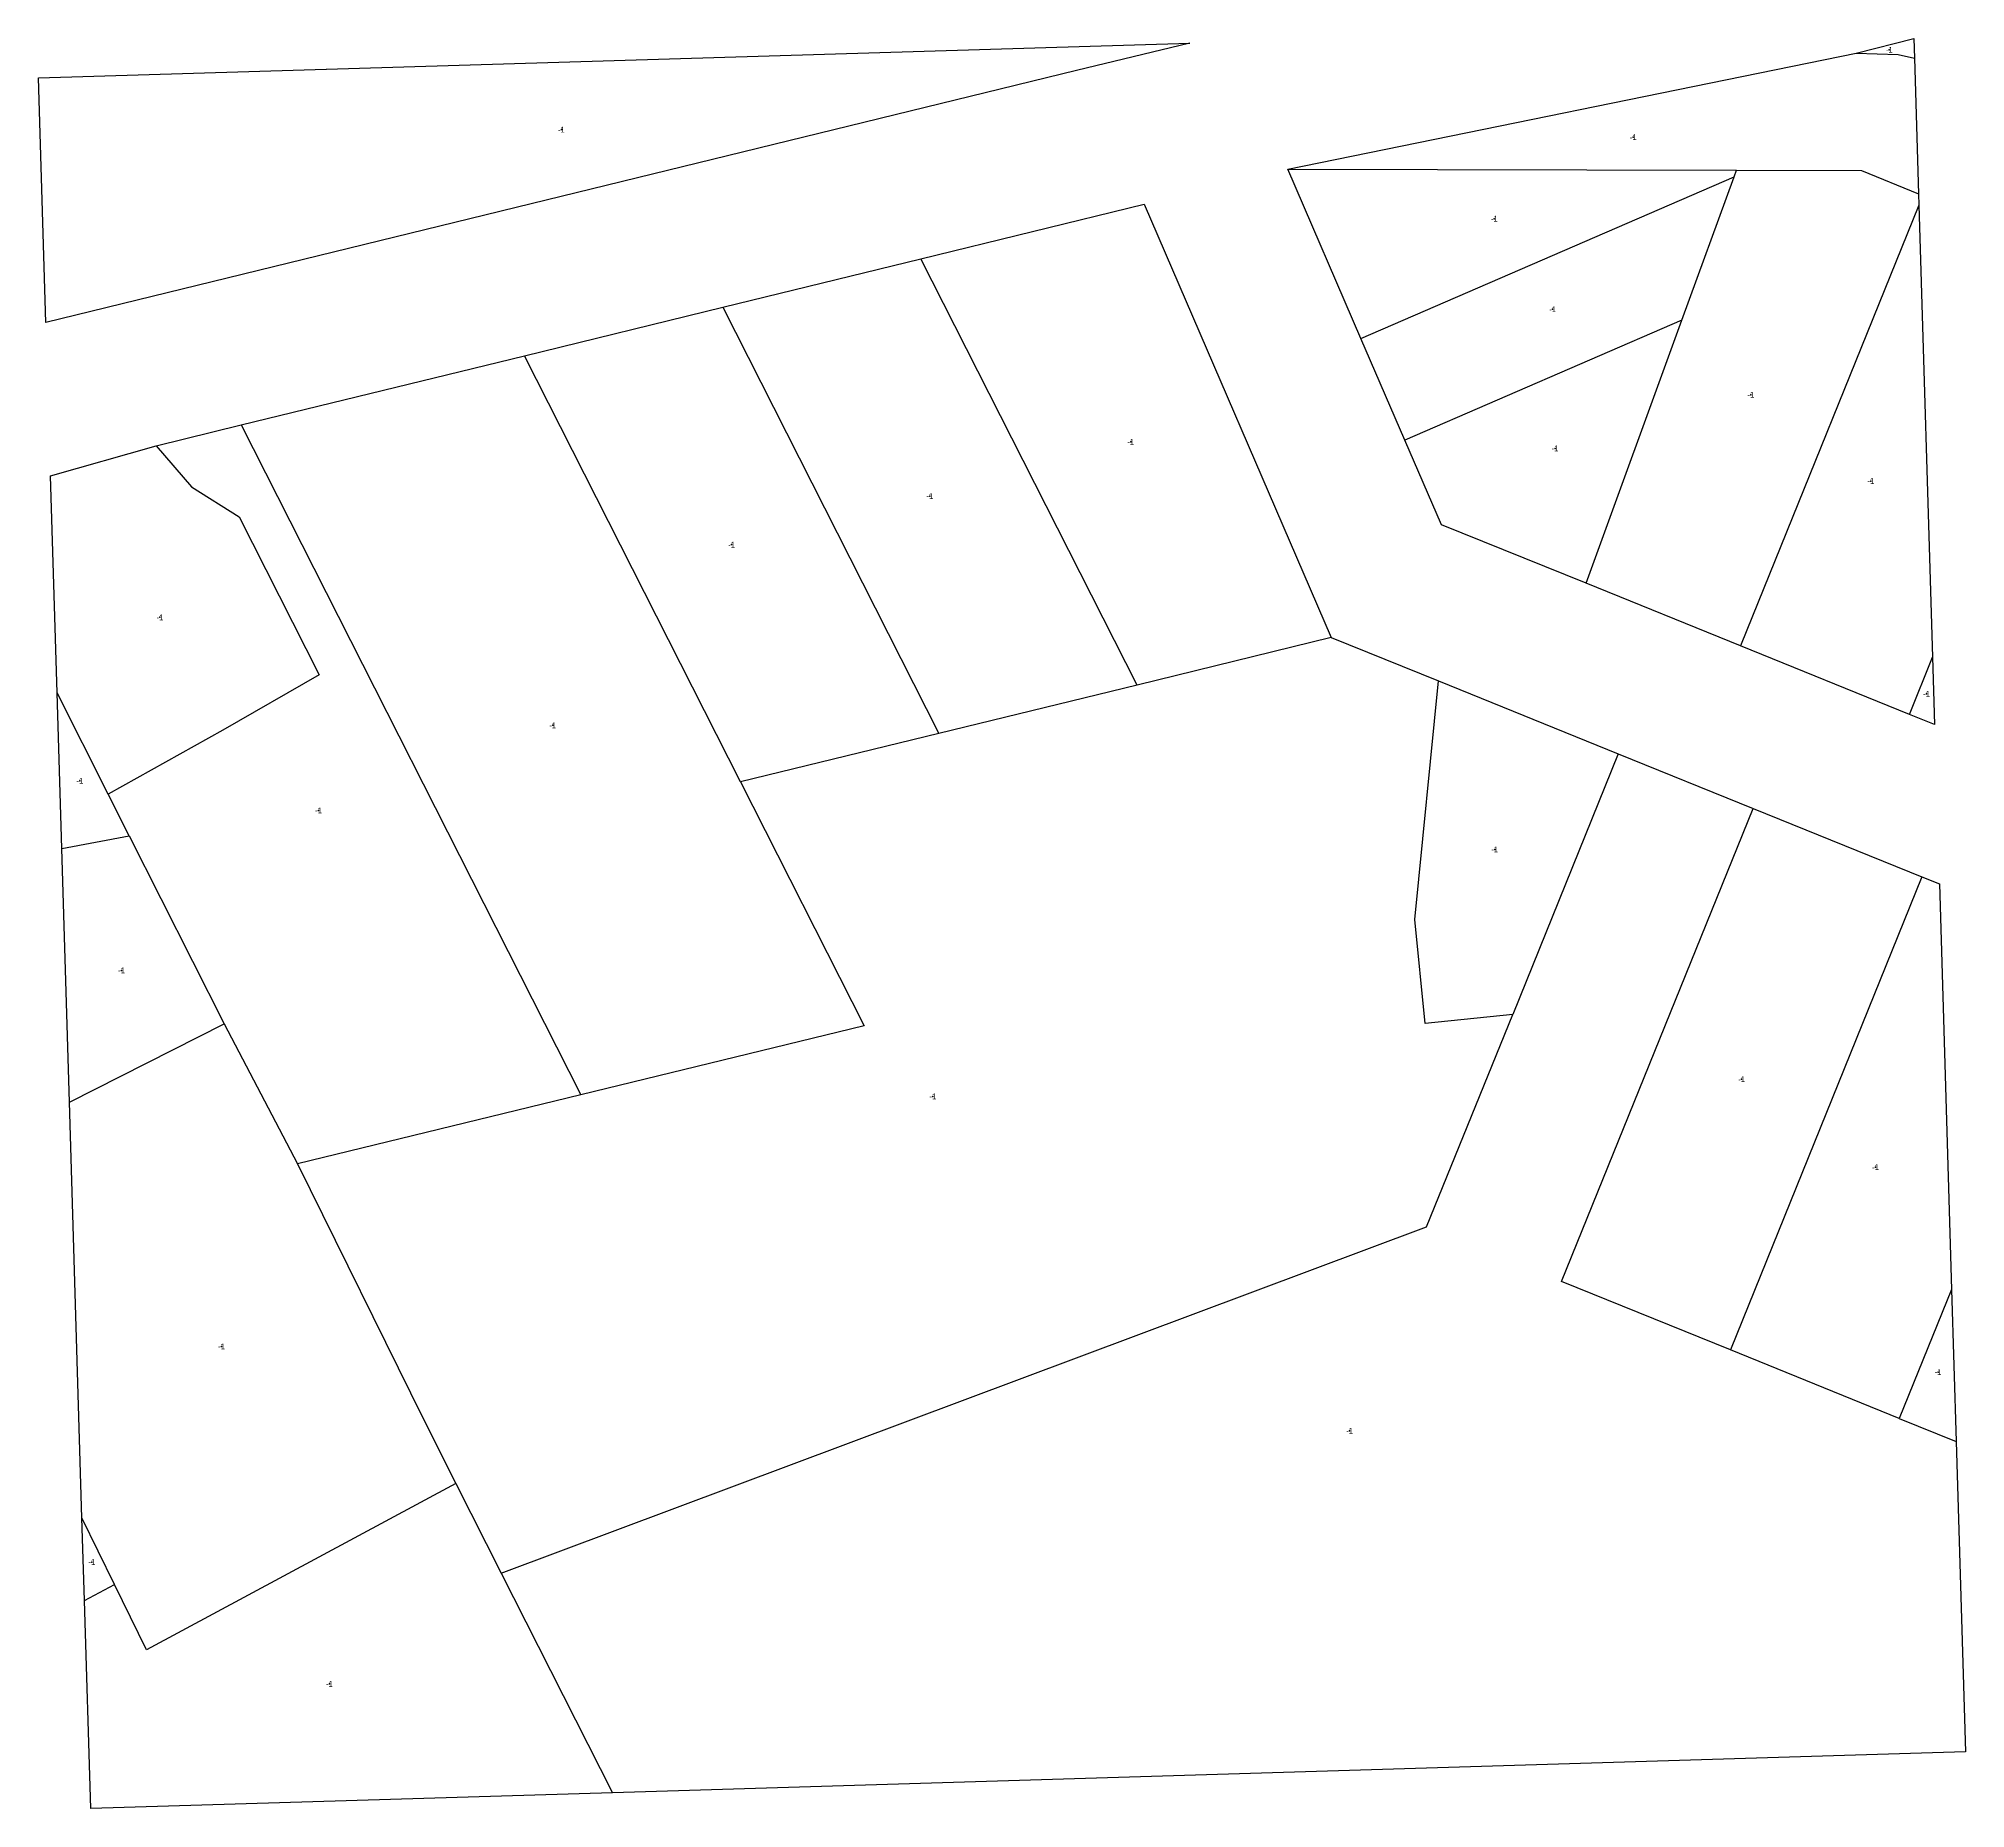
# Model space of a CAD drawing. Extents: x 1412586 to 1412852, y 4931499 to 4931743.
import ezdxf
from ezdxf.enums import TextEntityAlignment as Align

# ---------------------------------------------------------------- set-up
doc = ezdxf.new("R2010")
doc.units = 0
for name, color, linetype in [('boundary', 3, 'CONTINUOUS'), ('centroid', 4, 'CONTINUOUS'), ('centroid_label', 6, 'CONTINUOUS')]:
    doc.layers.add(name, color=color, linetype=linetype)

msp = doc.modelspace()

# ---------------------------------------------------------------- linework, layer by layer
at = {"layer": 'boundary'}
for points in [[(1412744.685543, 4931742.391479), (1412729.038234, 4931738.613176), (1412586.840791, 4931703.817403), (1412585.822599, 4931737.606372), (1412744.685543, 4931742.391479)], [(1412758.217581, 4931724.985666), (1412836.634276, 4931741.00136)], [(1412836.634276, 4931741.00136), (1412844.61608, 4931743.004757), (1412844.697013, 4931740.315249)], [(1412836.634276, 4931741.00136), (1412842.444085, 4931740.822212), (1412844.697013, 4931740.315249)], [(1412844.697013, 4931740.315249), (1412845.260009, 4931721.606223)], [(1412768.30857, 4931701.652033), (1412758.217581, 4931724.985666)], [(1412758.217581, 4931724.985666), (1412820.13067, 4931724.8329)], [(1412819.798626, 4931723.922187), (1412820.13067, 4931724.8329)], [(1412820.13067, 4931724.8329), (1412837.390667, 4931724.792634), (1412845.260009, 4931721.606223)], [(1412768.30857, 4931701.652033), (1412819.798626, 4931723.922187)], [(1412812.589838, 4931704.14328), (1412819.798626, 4931723.922187)], [(1412707.59479, 4931712.61754), (1412738.389897, 4931720.142711), (1412764.203399, 4931660.382551)], [(1412845.307652, 4931720.022989), (1412820.676596, 4931659.222768)], [(1412845.260009, 4931721.606223), (1412845.307652, 4931720.022989)], [(1412845.307652, 4931720.022989), (1412847.184066, 4931657.667843)], [(1412680.239135, 4931705.93343), (1412707.59479, 4931712.61754)], [(1412737.410924, 4931653.834253), (1412707.59479, 4931712.61754)], [(1412652.882242, 4931699.249159), (1412680.239135, 4931705.93343)], [(1412680.239135, 4931705.93343), (1412710.054218, 4931647.150228)], [(1412812.589838, 4931704.14328), (1412774.379723, 4931687.617869)], [(1412799.368686, 4931667.866638), (1412812.589838, 4931704.14328)], [(1412774.379723, 4931687.617869), (1412768.30857, 4931701.652033)], [(1412613.802979, 4931689.704018), (1412652.882242, 4931699.249159)], [(1412682.697564, 4931640.466081), (1412652.882242, 4931699.249159)], [(1412602.038055, 4931686.832693), (1412613.802979, 4931689.704018)], [(1412613.802979, 4931689.704018), (1412660.662372, 4931597.301636)], [(1412799.368686, 4931667.866638), (1412779.429929, 4931675.943769), (1412774.379723, 4931687.617869)], [(1412588.379296, 4931652.761996), (1412587.477992, 4931682.671784), (1412602.038055, 4931686.832693)], [(1412602.038055, 4931686.832693), (1412606.914711, 4931681.187955), (1412613.498077, 4931677.040241), (1412624.562487, 4931655.224356), (1412611.240243, 4931647.622748), (1412595.427781, 4931638.774765)], [(1412820.676596, 4931659.222768), (1412799.368686, 4931667.866638)], [(1412764.203399, 4931660.382551), (1412737.410924, 4931653.834253)], [(1412764.203399, 4931660.382551), (1412779.005625, 4931654.389681)], [(1412843.988691, 4931649.779198), (1412820.676596, 4931659.222768)], [(1412843.988691, 4931649.779198), (1412847.184066, 4931657.667843)], [(1412847.184066, 4931657.667843), (1412847.463824, 4931648.371257), (1412843.988691, 4931649.779198)], [(1412737.410924, 4931653.834253), (1412710.054218, 4931647.150228)], [(1412789.24512, 4931608.39976), (1412777.167725, 4931607.161413), (1412775.741498, 4931621.476268), (1412779.005625, 4931654.389681)], [(1412779.005625, 4931654.389681), (1412803.807255, 4931644.349841)], [(1412589.026876, 4931631.272151), (1412588.379296, 4931652.761996)], [(1412595.427781, 4931638.774765), (1412588.379296, 4931652.761996)], [(1412710.054218, 4931647.150228), (1412682.697564, 4931640.466081)], [(1412803.807255, 4931644.349841), (1412789.24512, 4931608.39976)], [(1412803.807255, 4931644.349841), (1412822.409887, 4931636.814381)], [(1412682.697564, 4931640.466081), (1412699.747808, 4931606.839283), (1412660.662372, 4931597.301636)], [(1412598.339522, 4931633.009666), (1412595.427781, 4931638.774765)], [(1412819.2822, 4931562.110564), (1412795.971669, 4931571.554074), (1412822.409887, 4931636.814381)], [(1412822.409887, 4931636.814381), (1412845.719309, 4931627.370728)], [(1412589.026876, 4931631.272151), (1412598.339522, 4931633.009666)], [(1412598.339522, 4931633.009666), (1412611.422334, 4931607.082768)], [(1412590.080586, 4931596.305049), (1412589.026876, 4931631.272151)], [(1412845.719309, 4931627.370728), (1412819.2822, 4931562.110564)], [(1412845.719309, 4931627.370728), (1412848.125111, 4931626.396201), (1412849.807967, 4931570.473996)], [(1412649.677902, 4931531.312553), (1412777.35972, 4931579.102143), (1412789.24512, 4931608.39976)], [(1412590.080586, 4931596.305049), (1412611.422334, 4931607.082768)], [(1412611.422334, 4931607.082768), (1412621.575687, 4931587.765544)], [(1412660.662372, 4931597.301636), (1412621.575687, 4931587.765544)], [(1412591.809393, 4931538.935441), (1412590.080586, 4931596.305049)], [(1412621.575687, 4931587.765544), (1412638.895118, 4931552.662485), (1412643.410923, 4931543.700504)], [(1412849.807967, 4931570.473996), (1412842.593948, 4931552.667008)], [(1412849.807967, 4931570.473996), (1412850.439493, 4931549.488147)], [(1412842.593948, 4931552.667008), (1412819.2822, 4931562.110564)], [(1412842.593948, 4931552.667008), (1412850.439493, 4931549.488147)], [(1412850.439493, 4931549.488147), (1412851.728343, 4931506.659418), (1412665.042521, 4931501.038635)], [(1412643.410923, 4931543.700504), (1412600.704851, 4931520.75196), (1412596.296391, 4931529.767188)], [(1412643.410923, 4931543.700504), (1412649.677902, 4931531.312553)], [(1412592.151782, 4931527.573505), (1412591.809393, 4931538.935441)], [(1412596.296391, 4931529.767188), (1412591.809393, 4931538.935441)], [(1412649.677902, 4931531.312553), (1412665.042521, 4931501.038635)], [(1412592.151782, 4931527.573505), (1412596.296391, 4931529.767188)], [(1412665.042521, 4931501.038635), (1412593.016799, 4931498.868568), (1412592.151782, 4931527.573505)]]:
    msp.add_lwpolyline(points, dxfattribs=at)
at = {"layer": 'centroid'}
for p in [(1412841.220522, 4931741.447527), (1412657.974142, 4931730.445455), (1412805.87702, 4931729.398318), (1412786.71485, 4931718.155892), (1412794.763397, 4931705.662846), (1412822.116361, 4931693.871081), (1412736.536923, 4931687.370845), (1412795.089006, 4931686.477335), (1412708.824886, 4931679.883716), (1412838.667571, 4931681.967653), (1412681.468269, 4931673.199765), (1412602.583442, 4931663.171924), (1412846.360221, 4931652.611526), (1412656.775346, 4931648.273261), (1412591.530917, 4931640.616497), (1412624.448279, 4931636.535442), (1412786.770226, 4931631.156221), (1412597.273565, 4931614.470432), (1412709.234714, 4931597.088616), (1412820.845665, 4931599.462284), (1412839.323802, 4931587.317176), (1412611.077447, 4931562.60229), (1412847.947974, 4931559.06), (1412766.742367, 4931550.967978), (1412593.186555, 4931532.86227), (1412625.964467, 4931516.035222)]:
    msp.add_point(p, dxfattribs=at)

# ---------------------------------------------------------------- texts
at = {"layer": 'centroid_label'}
for p in [(1412841.220522, 4931741.447527), (1412657.974142, 4931730.445455), (1412805.87702, 4931729.398318), (1412786.71485, 4931718.155892), (1412794.763397, 4931705.662846), (1412822.116361, 4931693.871081), (1412736.536923, 4931687.370845), (1412795.089006, 4931686.477335), (1412838.667571, 4931681.967653), (1412708.824886, 4931679.883716), (1412681.468269, 4931673.199765), (1412602.583442, 4931663.171924), (1412846.360221, 4931652.611526), (1412656.775346, 4931648.273261), (1412591.530917, 4931640.616497), (1412624.448279, 4931636.535442), (1412786.770226, 4931631.156221), (1412597.273565, 4931614.470432), (1412820.845665, 4931599.462284), (1412709.234714, 4931597.088616), (1412839.323802, 4931587.317176), (1412611.077447, 4931562.60229), (1412847.947974, 4931559.06), (1412766.742367, 4931550.967978), (1412593.186555, 4931532.86227), (1412625.964467, 4931516.035222)]:
    msp.add_text('-1', height=0.797717, dxfattribs=at).set_placement(p, align=Align.MIDDLE)

doc.saveas('drawing.dxf')
